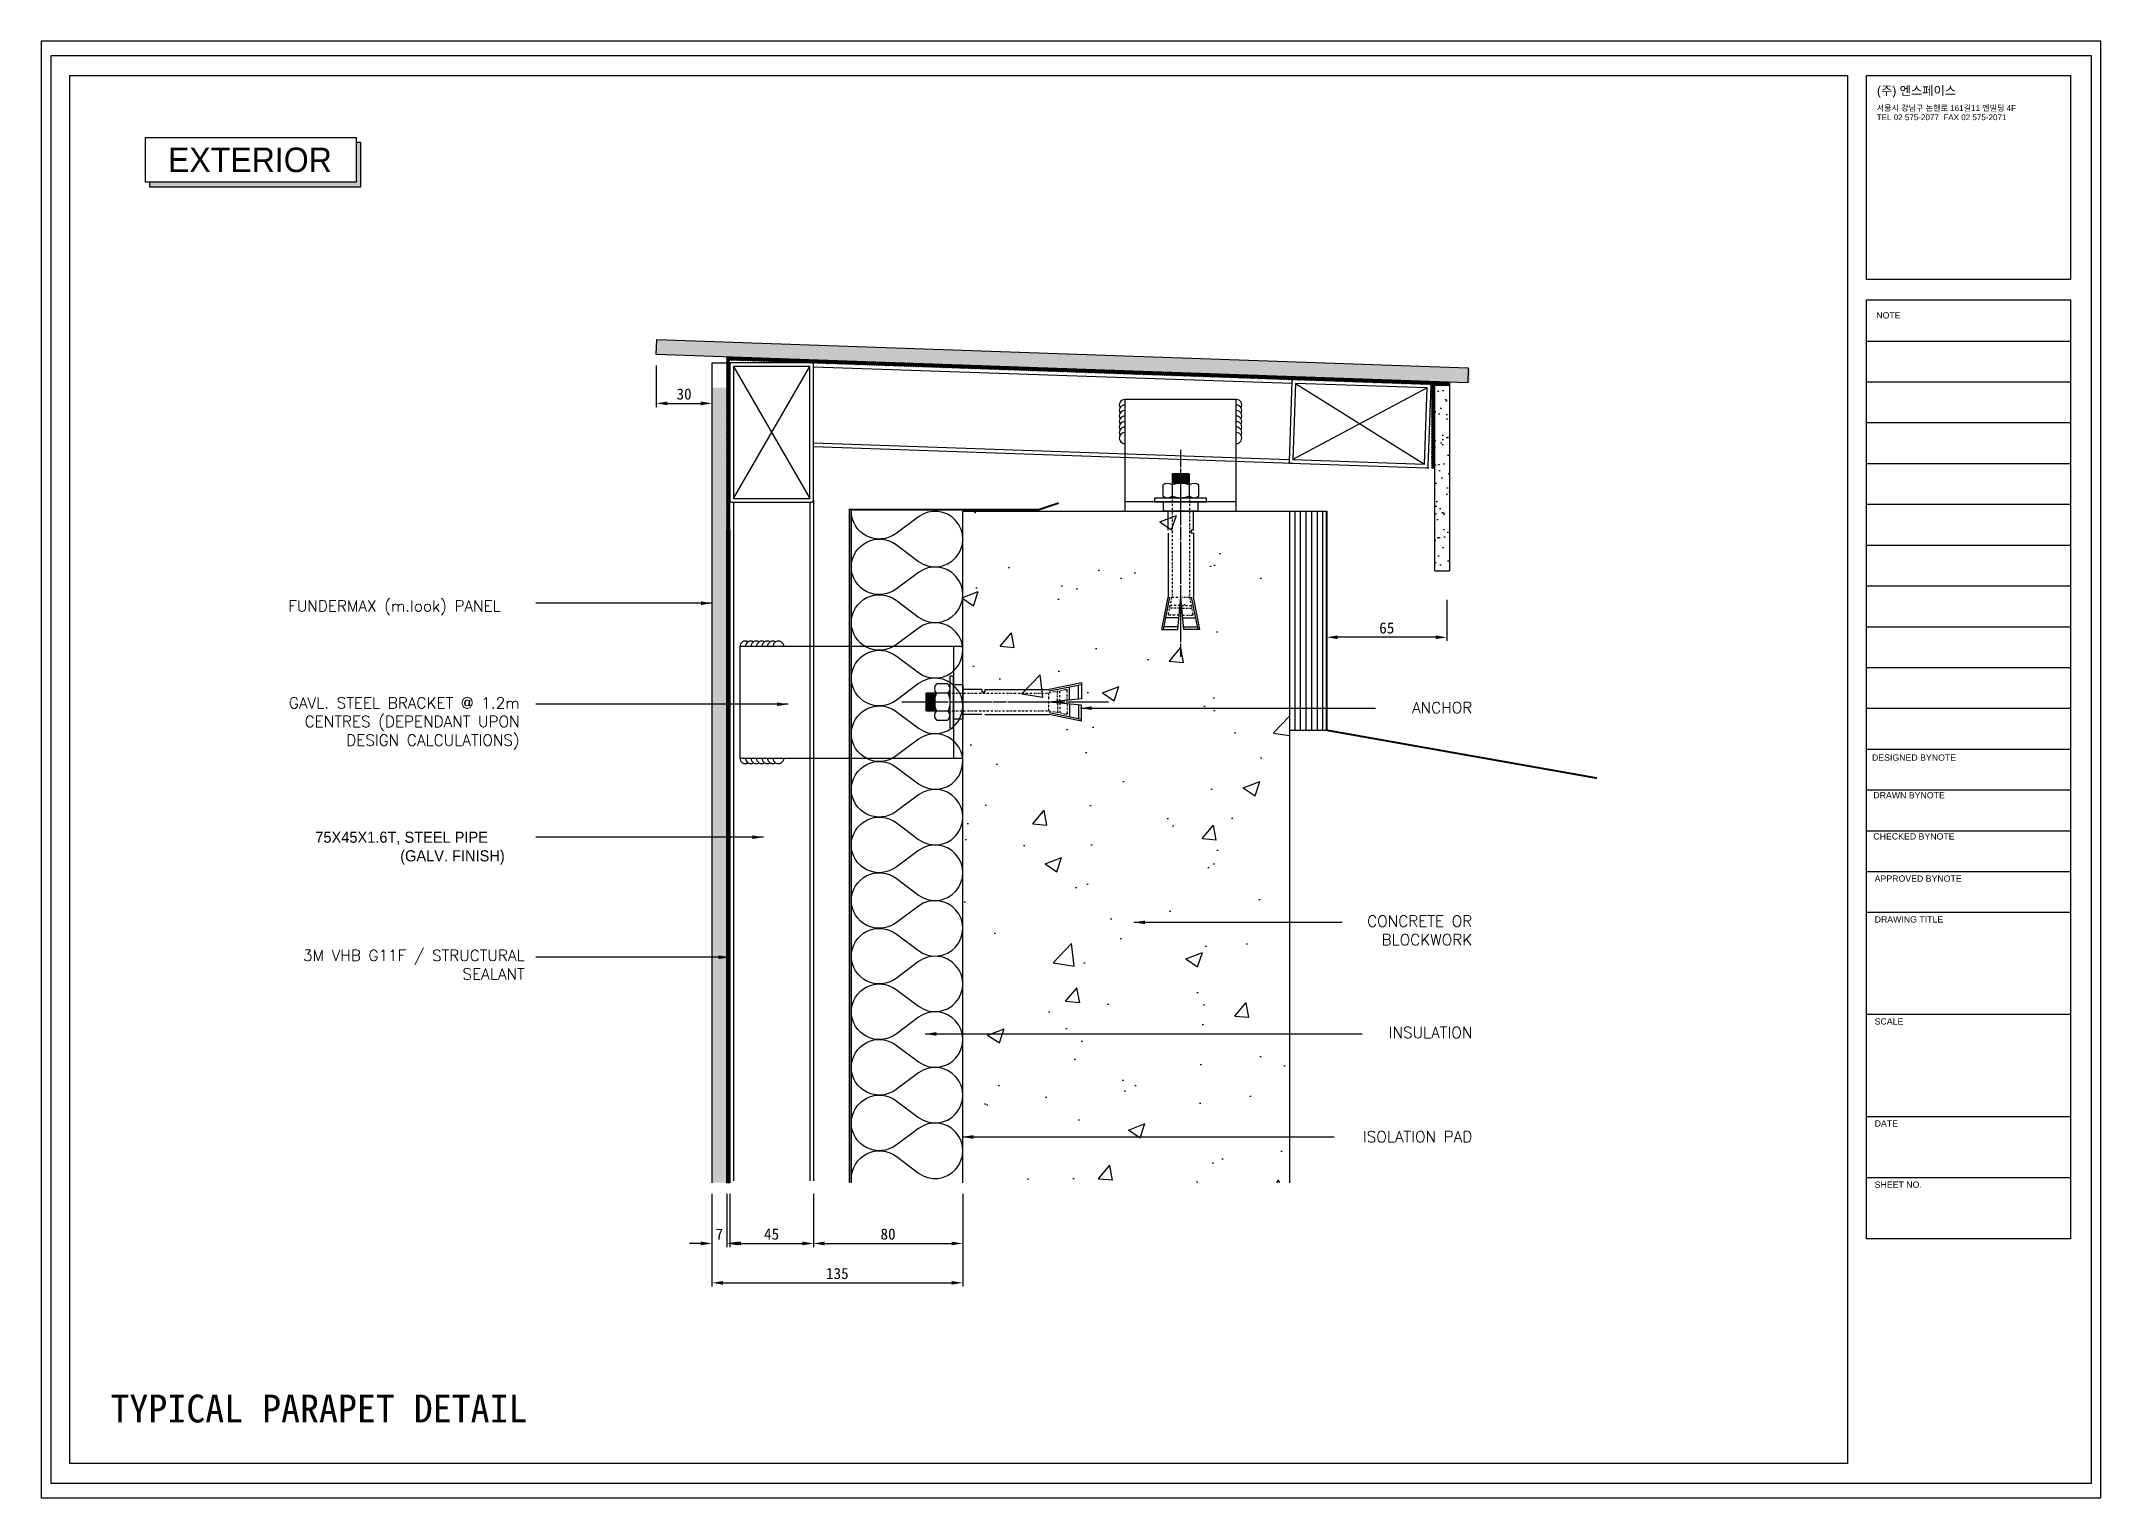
# Model space of a CAD drawing. Header units: millimetres. Extents: x 6755 to 21493, y 282 to 5565.
# Drawn here: x 14840 to 15949, y 3419 to 4203 of the extents above; entities that cross this region are included whole.
import ezdxf

# ---------------------------------------------------------------- set-up
doc = ezdxf.new("R2010")
doc.units = ezdxf.units.MM
doc.header["$MEASUREMENT"] = 0
for name, pattern in [('CENTER', [7.75, 7.25, -0.25, 0, -0.25]), ('DASHDOTX2', [2, 1, -0.5, 0, -0.5]), ('HIDDEN', [0.375, 0.25, -0.125])]:
    doc.linetypes.add(name, pattern=pattern)
for name, color, linetype in [('3', 3, 'Continuous'), ('APPLICATION', 3, 'Continuous'), ('Bolt', 1, 'Continuous'), ('BREATHER', 150, 'Continuous'), ('DIM', 1, 'Continuous'), ('Dims', 1, 'Continuous'), ('INSULATION', 2, 'Continuous'), ('Pressings', 3, 'Continuous'), ('Structure', 6, 'Continuous')]:
    doc.layers.add(name, color=color, linetype=linetype)
for name, color, linetype, true_color in [('4', 4, 'Continuous', 0x00ffff), ('nt', 7, 'Continuous', 0x994c00), ('NT Panel', 7, 'Continuous', 0xbfff7f), ('TE 07', 7, 'Continuous', 0x000000), ('TEXT', 2, 'Continuous', 0xffff00)]:
    doc.layers.add(name, color=color, linetype=linetype, true_color=true_color)
doc.styles.add('Arial', font='arial.ttf')
doc.styles.add('HY울릉도L', font='Dotum.ttf')
doc.styles.add('style1', font='simplex.shx')
doc.dimstyles.new('Telling', dxfattribs={"dimscale": 2, "dimtxt": 3, "dimasz": 3, "dimexe": 1, "dimexo": 3, "dimgap": 1, "dimtad": 1, "dimdec": 1, "dimrnd": 1, "dimdsep": 46, "dimtxsty": 'Standard', "dimcen": 3, "dimclrd": 1, "dimclre": 1, "dimclrt": 2, "dimadec": 0, "dimazin": 0, "dimtfac": 1, "dimtdec": 1, "dimtofl": 0, "dimtmove": 0, "dimatfit": 0, "dimfxl": 1, "dimtolj": 1, "dimtzin": 0, "dimlwe": -1, "dimarcsym": 0})

msp = doc.modelspace()

# ---------------------------------------------------------------- texts
at = {"layer": 'TEXT', "color": 7, "style": 'HY울릉도L'}
msp.add_text('EXTERIOR', height=13.2001, dxfattribs=at).set_placement((14908.109, 4132.197))
at = {"layer": 'TEXT'}
msp.add_text('TYPICAL PARAPET DETAIL', height=15, dxfattribs=at).set_placement((14877.194, 3459.148))
at = {"layer": 'TEXT', "char_height": 6, "style": 'style1'}
for s, insert, width, attachment_point in [('\\pxql;FUNDERMAX (m.look) PANEL', (15126.803, 3901.656), 153.91383, 3), ('\\pxqr;GAVL. STEEL BRACKET @ 1.2m CENTRES (DEPENDANT UPON DESIGN CALCULATIONS)', (14949.807, 3849.446), 147.63272, 1), ('ANCHOR', (15610.33, 3846.925), 147.63272, 3), ('\\pi57.67;{\\fHY울릉도L|b0|i0|c129|p18;75X45X1.6T, STEEL PIPE\\P\\pi103.38;(GALV. FINISH)}', (14929.806, 3777.17), 174.18538, 1), ('CONCRETE OR \\PBLOCKWORK', (15610.33, 3732.01), 147.63272, 3), ('\\pxqr;3M VHB G11F / STRUCTURAL SEALANT', (14952.526, 3713.549), 147.63272, 1), ('INSULATION', (15610.33, 3672.076), 63.01319, 3), ('ISOLATION PAD', (15610.33, 3615.958), 147.63272, 3)]:
    msp.add_mtext(s, dxfattribs=dict(at, insert=insert, width=width, attachment_point=attachment_point))

# ---------------------------------------------------------------- blocks, each defined once
blk = doc.blocks.new('AL-TEMPLATE')
at = {"color": 9, "true_color": 0xc0c0c0}
for p, q in [((2716.82, 1392.97), (2800.02, 1392.97)), ((2716.82, 1376.33), (2800.02, 1376.33)), ((2716.82, 1359.69), (2800.02, 1359.69)), ((2716.82, 1343.05), (2800.02, 1343.05)), ((2716.82, 1326.41), (2800.02, 1326.41)), ((2716.82, 1309.77), (2800.02, 1309.77)), ((2716.82, 1293.13), (2800.02, 1293.13)), ((2716.82, 1276.49), (2800.02, 1276.49)), ((2716.82, 1259.85), (2800.02, 1259.85)), ((2716.82, 1243.21), (2800.02, 1243.21)), ((2716.82, 1209.93), (2800.02, 1209.93)), ((2716.82, 1193.29), (2800.02, 1193.29)), ((2716.82, 1176.65), (2800.02, 1176.65)), ((2716.82, 1118.41), (2800.02, 1118.41)), ((2716.82, 1076.81), (2800.02, 1076.81)), ((2716.82, 1051.85), (2800.02, 1051.85))]:
    blk.add_line(p, q, dxfattribs=at)
for points in [[(1976.34, 1509.45), (2808.34, 1509.45), (2808.34, 927.05), (1976.34, 927.05)], [(2716.82, 1501.32), (2800.02, 1501.32), (2800.02, 1418.12), (2716.82, 1418.12)], [(2716.82, 1409.8), (2800.02, 1409.8), (2800.02, 1026.89), (2716.82, 1026.89)]]:
    blk.add_lwpolyline(points, close=True, dxfattribs=at)
for points in [[(2716.82, 1226.57), (2800.02, 1226.57)], [(2716.82, 1160.01), (2800.02, 1160.01)]]:
    blk.add_lwpolyline(points, dxfattribs=at)
at = {"layer": 'nt', "color": 254, "linetype": 'Continuous', "true_color": 0xd6d6d6}
blk.add_lwpolyline([(1972.34, 1515.25), (1972.34, 921.25), (2812.34, 921.25), (2812.34, 1515.25)], close=True, dxfattribs=at)
at = {"layer": 'TE 07'}
blk.add_lwpolyline([(1984.07, 1501.32), (2709.08, 1501.32), (2709.08, 935.18), (1984.07, 935.18)], close=True, dxfattribs=at)
at = {"color": 150, "true_color": 0x007fff, "insert": (2721.06, 1496.93), "char_height": 3.6698, "width": 35.1369, "attachment_point": 1, "line_spacing_factor": 0.963855}
blk.add_mtext('\\fExpo M;(주) 엔스페이스', dxfattribs=at)
at = {"color": 7, "true_color": 0xffffff, "insert": (2720.94, 1489.17), "char_height": 2.3487, "width": 61.8214, "attachment_point": 1, "line_spacing_factor": 0.963855, "style": 'Arial'}
blk.add_mtext('\\fArial;서울시 강남구 논현로 161길11 엔빌딩 4F\\PTEL 02 575-2077  FAX 02 575-2071', dxfattribs=at)
at = {"color": 9, "true_color": 0xc0c0c0, "char_height": 2.5559, "attachment_point": 1, "line_spacing_factor": 0.963855}
for s, insert, width in [('\\fArial;NOTE', (2720.76, 1404.73), 11.9173), ('\\fArial;DESIGNED BYNOTE', (2719.01, 1224.39), 36.0906), ('\\fArial;DRAWN BYNOTE', (2719.56, 1209.04), 30.9788), ('\\fArial;CHECKED BYNOTE', (2719.56, 1192.25), 35.0282), ('\\fArial;APPROVED BYNOTE', (2720.1, 1175.04), 37.5533), ('\\fArial;DRAWING TITLE', (2720.1, 1158.4), 29.8086), ('\\fArial;SCALE', (2720.1, 1116.8), 13.8111), ('\\fArial;DATE', (2720.1, 1075.2), 11.517), ('\\fArial;SHEET NO.', (2720.1, 1050.24), 21.1247)]:
    blk.add_mtext(s, dxfattribs=dict(at, insert=insert, width=width))
blk = doc.blocks.new('*D142')
at = {"layer": 'Defpoints', "color": 0, "transparency": 16777216}
for p in [(15531.9, 3908), (15596.6, 3908), (15531.9, 3881.8)]:
    blk.add_point(p, dxfattribs=at)
at = {"layer": 'Dims', "color": 1, "transparency": 16777216}
for p, q in [((15531.9, 3902), (15531.9, 3879.8)), ((15596.6, 3902), (15596.6, 3879.8))]:
    blk.add_line(p, q, dxfattribs=at)
at = {"layer": 'Dims', "color": 1, "lineweight": -2, "transparency": 16777216}
blk.add_line((15590.6, 3881.8), (15537.9, 3881.8), dxfattribs=at)
at = {"layer": 'Dims', "color": 1, "transparency": 16777216}
for points in [[(15537.9, 3882.8), (15537.9, 3880.8), (15531.9, 3881.8)], [(15590.6, 3882.8), (15590.6, 3880.8), (15596.6, 3881.8)]]:
    blk.add_solid(points, dxfattribs=at)
at = {"layer": 'Dims', "color": 2, "transparency": 16777216, "insert": (15564.3, 3886.8), "char_height": 6, "attachment_point": 5}
blk.add_mtext('\\A1;65', dxfattribs=at)
blk = doc.blocks.new('*D143')
at = {"layer": 'Defpoints', "color": 0, "transparency": 16777216}
for p in [(15171, 4034.1), (15201, 4029.5), (15201, 4007.7)]:
    blk.add_point(p, dxfattribs=at)
at = {"layer": 'Dims', "color": 1, "transparency": 16777216}
for p, q in [((15171, 4028.1), (15171, 4005.7)), ((15201, 4023.5), (15201, 4005.7))]:
    blk.add_line(p, q, dxfattribs=at)
at = {"layer": 'Dims', "color": 1, "lineweight": -2, "transparency": 16777216}
blk.add_line((15177, 4007.7), (15195, 4007.7), dxfattribs=at)
at = {"layer": 'Dims', "color": 1, "transparency": 16777216}
for points in [[(15177, 4008.7), (15177, 4006.7), (15171, 4007.7)], [(15195, 4008.7), (15195, 4006.7), (15201, 4007.7)]]:
    blk.add_solid(points, dxfattribs=at)
at = {"layer": 'Dims', "color": 2, "transparency": 16777216, "insert": (15186, 4012.7), "char_height": 6, "attachment_point": 5}
blk.add_mtext('\\A1;30', dxfattribs=at)
blk = doc.blocks.new('al-anchor')
at = {"layer": 'Bolt', "linetype": 'CENTER'}
blk.add_line((450.1, 842.4), (450.1, 731), dxfattribs=at)
at = {"layer": 'Bolt'}
for p, q in [((439.9, 827.7), (443.4, 810.2)), ((439.9, 827.7), (448.5, 827.7)), ((440.8, 827.7), (444.3, 810.3)), ((448.6, 826.2), (441.2, 826.2)), ((449.1, 821.3), (442.1, 821.3)), ((448.5, 827.7), (450.1, 810.2)), ((451.8, 827.7), (450.1, 810.2)), ((451.2, 821.3), (458.2, 821.3)), ((451.7, 826.2), (459.1, 826.2)), ((460.4, 827.7), (451.8, 827.7)), ((459.4, 827.7), (455.9, 810.3)), ((460.4, 827.7), (456.9, 810.3)), ((443.4, 775.8), (443.4, 810.2)), ((456.9, 775.8), (456.9, 810.3)), ((443.4, 774.2), (443.4, 763.9)), ((455.7, 774.2), (455.7, 775.8)), ((456.9, 775.8), (455.7, 775.8)), ((456.9, 774.2), (455.7, 774.2)), ((456.9, 774.2), (456.9, 763.9)), ((440.4, 749.9), (440.4, 755.9)), ((440.9, 763.9), (440.9, 758.9)), ((459.4, 763.9), (440.9, 763.9)), ((445.4, 744.4), (445.4, 755.9)), ((454.9, 755.9), (454.9, 744.4)), ((459.4, 763.9), (459.4, 758.9)), ((459.9, 755.9), (459.9, 749.9)), ((454.9, 748.9), (445.4, 748.9)), ((454.9, 748.4), (445.4, 748.4)), ((454.9, 747.9), (445.4, 747.9)), ((454.9, 747.4), (445.4, 747.4)), ((454.9, 746.9), (445.4, 746.9)), ((454.9, 746.4), (445.4, 746.4)), ((454.9, 745.9), (445.4, 745.9)), ((454.9, 745.4), (445.4, 745.4)), ((454.9, 744.9), (445.4, 744.9)), ((454.9, 744.4), (445.4, 744.4)), ((445.4, 744.4), (445.9, 743.9)), ((454.4, 743.9), (445.9, 743.9)), ((454.4, 743.9), (454.9, 744.4))]:
    blk.add_line(p, q, dxfattribs=at)
at = {"layer": 'Bolt', "linetype": 'DASHDOTX2'}
for p, q in [((443.5, 819.5), (445.3, 810.3)), ((449.2, 820), (444, 820)), ((449.6, 816.1), (444.1, 816.1)), ((449.7, 814.8), (444.4, 814.8)), ((445.4, 755.9), (445.4, 810.2)), ((445.4, 810.2), (454.9, 810.2)), ((450.6, 814.8), (455.9, 814.8)), ((450.7, 816.1), (456.1, 816.1)), ((451.1, 820), (456.3, 820)), ((454.9, 755.9), (454.9, 810.2)), ((456.8, 819.5), (455, 810.3))]:
    blk.add_line(p, q, dxfattribs=at)
at = {"layer": 'Bolt'}
blk.add_lwpolyline([(436, 758.9), (464, 758.9), (464, 756.9), (436, 756.9)], close=True, dxfattribs=at)
at = {"layer": 'Bolt', "linetype": 'DASHDOTX2'}
for centre, start, end in [((444, 819.5), 91.5299, 176.3045), ((456.3, 819.5), 3.6955, 88.4701)]:
    blk.add_arc(centre, 0.513, start, end, dxfattribs=at)
at = {"layer": 'Bolt'}
for centre, radius, start, end in [((442.9, 753.3), 3.58, 45.683, 134.317), ((450.1, 745.3), 11.6, 65.7903, 114.2097), ((457.4, 753.3), 3.58, 45.683, 134.317), ((442.9, 752.4), 3.58, 225.683, 314.317), ((450.1, 760.4), 11.6, 245.7903, 294.2097), ((457.4, 752.4), 3.58, 225.683, 314.317)]:
    blk.add_arc(centre, radius, start, end, dxfattribs=at)
blk = doc.blocks.new('75-45_pipe')
at = {"layer": '3', "color": 4}
for p, q in [((-3668.1, 5689.5), (-3739.1, 5648.5)), ((-3739.1, 5689.5), (-3668.1, 5648.5))]:
    blk.add_line(p, q, dxfattribs=at)
blk.add_lwpolyline([(-3740.1, 5646.5), (-3667.1, 5646.5, 0.414214), (-3666.1, 5647.5), (-3666.1, 5690.5, 0.414214), (-3667.1, 5691.5), (-3740.1, 5691.5, 0.414214), (-3741.1, 5690.5), (-3741.1, 5647.5, 0.414214)], format="xyb", close=True, dxfattribs=at)
blk.add_lwpolyline([(-3739.1, 5648.5), (-3668.1, 5648.5), (-3668.1, 5689.5), (-3739.1, 5689.5)], close=True, dxfattribs=at)
at = {"layer": 'DIM'}
for p in [(-3741.1, 5691.5), (-3666.1, 5691.5), (-3741.1, 5646.5), (-3666.1, 5646.5)]:
    blk.add_point(p, dxfattribs=at)
blk = doc.blocks.new('*D164')
at = {"layer": 'Defpoints', "color": 0, "transparency": 16777216}
for p in [(15201, 3588.2), (15209, 3588.2), (15209, 3555.5)]:
    blk.add_point(p, dxfattribs=at)
at = {"layer": 'Dims', "color": 1, "transparency": 16777216}
for p, q in [((15201, 3582.2), (15201, 3553.5)), ((15209, 3582.2), (15209, 3553.5))]:
    blk.add_line(p, q, dxfattribs=at)
at = {"layer": 'Dims', "color": 1, "lineweight": -2, "transparency": 16777216}
for p, q in [((15195, 3555.5), (15189, 3555.5)), ((15215, 3555.5), (15221, 3555.5))]:
    blk.add_line(p, q, dxfattribs=at)
at = {"layer": 'Dims', "color": 1, "transparency": 16777216}
for points in [[(15195, 3556.5), (15195, 3554.5), (15201, 3555.5)], [(15215, 3556.5), (15215, 3554.5), (15209, 3555.5)]]:
    blk.add_solid(points, dxfattribs=at)
at = {"layer": 'Dims', "color": 2, "transparency": 16777216, "insert": (15205, 3560.5), "char_height": 6, "attachment_point": 5}
blk.add_mtext('\\A1;7', dxfattribs=at)
blk = doc.blocks.new('*D165')
at = {"layer": 'Defpoints', "color": 0, "transparency": 16777216}
for p in [(15210.6, 3588.2), (15255.6, 3588.2), (15255.6, 3555.5)]:
    blk.add_point(p, dxfattribs=at)
at = {"layer": 'Dims', "color": 1, "transparency": 16777216}
for p, q in [((15210.6, 3582.2), (15210.6, 3553.5)), ((15255.6, 3582.2), (15255.6, 3553.5))]:
    blk.add_line(p, q, dxfattribs=at)
at = {"layer": 'Dims', "color": 1, "lineweight": -2, "transparency": 16777216}
blk.add_line((15216.6, 3555.5), (15249.6, 3555.5), dxfattribs=at)
at = {"layer": 'Dims', "color": 1, "transparency": 16777216}
for points in [[(15216.6, 3556.5), (15216.6, 3554.5), (15210.6, 3555.5)], [(15249.6, 3556.5), (15249.6, 3554.5), (15255.6, 3555.5)]]:
    blk.add_solid(points, dxfattribs=at)
at = {"layer": 'Dims', "color": 2, "transparency": 16777216, "insert": (15233.1, 3560.5), "char_height": 6, "attachment_point": 5}
blk.add_mtext('\\A1;45', dxfattribs=at)
blk = doc.blocks.new('*D166')
at = {"layer": 'Defpoints', "color": 0, "transparency": 16777216}
for p in [(15255.6, 3587.6), (15336, 3587.6), (15336, 3555.5)]:
    blk.add_point(p, dxfattribs=at)
at = {"layer": 'Dims', "color": 1, "transparency": 16777216}
for p, q in [((15255.6, 3581.6), (15255.6, 3553.5)), ((15336, 3581.6), (15336, 3553.5))]:
    blk.add_line(p, q, dxfattribs=at)
at = {"layer": 'Dims', "color": 1, "lineweight": -2, "transparency": 16777216}
blk.add_line((15261.6, 3555.5), (15330, 3555.5), dxfattribs=at)
at = {"layer": 'Dims', "color": 1, "transparency": 16777216}
for points in [[(15261.6, 3556.5), (15261.6, 3554.5), (15255.6, 3555.5)], [(15330, 3556.5), (15330, 3554.5), (15336, 3555.5)]]:
    blk.add_solid(points, dxfattribs=at)
at = {"layer": 'Dims', "color": 2, "transparency": 16777216, "insert": (15295.8, 3560.5), "char_height": 6, "attachment_point": 5}
blk.add_mtext('\\A1;80', dxfattribs=at)
blk = doc.blocks.new('*D167')
at = {"layer": 'Defpoints', "color": 0, "transparency": 16777216}
for p in [(15201, 3588.2), (15336, 3588.2), (15336, 3534.3)]:
    blk.add_point(p, dxfattribs=at)
at = {"layer": 'Dims', "color": 1, "transparency": 16777216}
for p, q in [((15201, 3582.2), (15201, 3532.3)), ((15336, 3582.2), (15336, 3532.3))]:
    blk.add_line(p, q, dxfattribs=at)
at = {"layer": 'Dims', "color": 1, "lineweight": -2, "transparency": 16777216}
blk.add_line((15207, 3534.3), (15330, 3534.3), dxfattribs=at)
at = {"layer": 'Dims', "color": 1, "transparency": 16777216}
for points in [[(15207, 3535.3), (15207, 3533.3), (15201, 3534.3)], [(15330, 3535.3), (15330, 3533.3), (15336, 3534.3)]]:
    blk.add_solid(points, dxfattribs=at)
at = {"layer": 'Dims', "color": 2, "transparency": 16777216, "insert": (15268.5, 3539.3), "char_height": 6, "attachment_point": 5}
blk.add_mtext('\\A1;135', dxfattribs=at)

# ---------------------------------------------------------------- dimensions: what is measured, and where the dimension line sits
at = {"layer": 'Dims'}
dim = msp.add_linear_dim(base=(15201.044, 4007.737), p1=(15171.044, 4034.051), p2=(15201.044, 4029.54), text='30', dimstyle='Telling', dxfattribs=at)
dim.commit()
dim.dimension.update_dxf_attribs({"geometry": '*D143', "text_midpoint": (15186.044, 4012.737)})
dim = msp.add_linear_dim(base=(15531.936, 3881.801), p1=(15596.574, 3908.02), p2=(15531.936, 3908.02), dimstyle='Telling', dxfattribs=at)
dim.commit()
dim.dimension.update_dxf_attribs({"geometry": '*D142', "text_midpoint": (15564.255, 3881.801), "dimtype": 160})
dim = msp.add_linear_dim(base=(15209.044, 3555.466), p1=(15201.044, 3588.205), p2=(15209.044, 3588.205), text='7', dimstyle='Telling', dxfattribs=at)
dim.commit()
dim.dimension.update_dxf_attribs({"geometry": '*D164', "text_midpoint": (15205.044, 3555.466), "dimtype": 160})
for base, p1, p2, picture, middle in [((15336.044, 3534.251), (15201.044, 3588.205), (15336.044, 3588.205), '*D167', (15268.544, 3539.251)), ((15255.644, 3555.466), (15210.644, 3588.205), (15255.644, 3588.205), '*D165', (15233.144, 3560.466)), ((15336.044, 3555.466), (15255.644, 3587.58), (15336.044, 3587.58), '*D166', (15295.844, 3560.466))]:
    dim = msp.add_linear_dim(base=base, p1=p1, p2=p2, dimstyle='Telling', dxfattribs=at)
    dim.commit()
    dim.dimension.update_dxf_attribs({"geometry": picture, "text_midpoint": middle})

# ---------------------------------------------------------------- hatches: boundary and pattern name
h = msp.add_hatch()
h.set_pattern_fill('NET3', color=256, scale=0.15, style=0)
h.set_pattern_definition([(0, (16028.52025, 16.30136), (0, 0.47625), []), (60, (16028.52025, 16.30136), (-0.4124446, 0.238125), []), (120, (16028.52025, 16.30136), (-0.4124446, -0.238125), [])])
h.paths.add_polyline_path([(15210.643, 4032.666), (15209.044, 4032.753), (15209.044, 3588.205), (15210.644, 3588.205)])
h = msp.add_hatch()
h.set_pattern_fill('NET3', color=256, scale=0.15, angle=88.006785, style=0)
h.set_pattern_definition([(88.006785, (19160.03844, 4713.59576), (-0.475961846, 0.01656452), []), (148.006785, (19160.03844, 4713.59576), (-0.25232622, -0.40391279), []), (208.006785, (19160.03844, 4713.59576), (0.22363563, -0.42047731), [])])
h.paths.add_polyline_path([(15210.727, 4032.67), (15210.671, 4031.071), (15598.124, 4017.586), (15598.124, 4019.187)])
h = msp.add_hatch()
h.set_pattern_fill('NET3', color=256, scale=0.15, style=0)
h.set_pattern_definition([(0, (16407.99975, 4.3475), (0, 0.47625), []), (60, (16407.99975, 4.3475), (-0.4124446, 0.238125), []), (120, (16407.99975, 4.3475), (-0.4124446, -0.238125), [])])
h.paths.add_polyline_path([(15588.524, 3972.932), (15590.124, 3972.886), (15590.124, 4017.586), (15588.524, 4017.586)])
at = {"layer": 'DIM'}
msp.add_hatch(color=6, dxfattribs=at).paths.add_polyline_path([(15011.82, 4148.229), (15009.423, 4148.229), (15009.423, 4126.693), (14898.387, 4126.693), (14898.387, 4124.133), (15011.82, 4124.133)])
at = {"layer": 'NT Panel'}
h = msp.add_hatch(dxfattribs=at)
h.set_pattern_fill('AR-SAND', color=30, scale=0.2, angle=88.006785, style=0)
h.set_pattern_definition([(125.50679, (20918.002, 5714.837), (-9.793473, 0.020634), [0, -7.7216, 0, -8.636, 0, -8.255]), (95.50679, (20918.002, 5714.837), (-14.01513, 9.483666), [0, -4.1656, 0, -6.9596, 0, -2.667]), (55.50679, (20917.784, 5708.593), (0.521506, 15.811275), [0, -2.54, 0, -9.144, 0, -11.938]), (45.50679, (20917.784, 5708.593), (-3.92474, 15.416964), [0, -1.27, 0, -5.9944, 0, -6.858])])
h.paths.add_polyline_path([(15608.821, 4018.815), (15609.099, 4026.81), (15171.323, 4042.046), (15171.044, 4034.051)])
h = msp.add_hatch(dxfattribs=at)
h.set_pattern_fill('AR-SAND', color=30, scale=0.2, style=0)
h.set_pattern_definition([(37.5, (17080.7, -1658.774), (-0.320006, 9.788265), [0, -7.7216, 0, -8.636, 0, -8.255]), (7.5, (17080.7, -1658.774), (8.990466, 14.336502), [0, -4.1656, 0, -6.9596, 0, -2.667]), (327.5, (17074.452, -1658.774), (15.819847, 0.028744), [0, -2.54, 0, -9.144, 0, -11.938]), (317.5, (17074.452, -1658.774), (15.27113, 4.458586), [0, -1.27, 0, -5.9944, 0, -6.858])])
h.paths.add_polyline_path([(15201.044, 3588.205), (15209.044, 3588.205), (15209.044, 4016.14), (15201.044, 4016.14)])
h = msp.add_hatch(dxfattribs=at)
h.set_pattern_fill('AR-SAND', color=30, scale=0.2, style=0)
h.set_pattern_definition([(37.5, (17469.7795, -1657.328), (-0.320006, 9.788265), [0, -7.7216, 0, -8.636, 0, -8.255]), (7.5, (17469.78, -1657.328), (8.990466, 14.336502), [0, -4.1656, 0, -6.9596, 0, -2.667]), (327.5, (17463.531, -1657.328), (15.819847, 0.028744), [0, -2.54, 0, -9.144, 0, -11.938]), (317.5, (17463.531, -1657.328), (15.27113, 4.458586), [0, -1.27, 0, -5.9944, 0, -6.858])])
h.paths.add_polyline_path([(15590.124, 3917.586), (15598.124, 3917.586), (15598.124, 4017.586), (15590.124, 4017.586)])
at = {"layer": 'Structure'}
h = msp.add_hatch(dxfattribs=at)
h.set_pattern_fill('AR-CONC', color=256, scale=0.5, style=0)
h.set_pattern_definition([(50, (252.13, 2190.72), (91.09233, -7.96954), [9.525, -104.775]), (355, (252.13, 2190.72), (-17.6214, 95.5283), [7.62, -83.82]), (100.451, (259.72, 2190.05), (73.47125, 87.55834), [8.095, -89.045]), (46.1842, (252.13, 2216.12), (135.5395, -21.0212), [14.2875, -157.1625]), (96.6356, (263.42, 2214.36), (118.7021, 123.7128), [12.1425, -133.5675]), (351.184, (252.13, 2216.12), (118.7023, 123.7126), [11.43, -125.73]), (21, (264.83, 2209.77), (75.80744, -51.13276), [9.525, -104.775]), (326, (264.83, 2209.77), (30.901, 92.094), [7.62, -83.82]), (71.4514, (271.144, 2205.51), (106.70825, 40.96143), [8.095, -89.045]), (37.5, (252.127, 2190.717), (1.5443, 42.27752), [0, -82.804, 0, -85.09, 0, -84.1375]), (7.5, (252.127, 2190.717), (33.40983, 50.09029), [0, -48.514, 0, -80.899, 0, -32.0675]), (327.5, (223.806, 2190.717), (67.7953, -2.86437), [0, -31.75, 0, -99.06, 0, -131.445]), (317.5, (211.106, 2190.717), (74.0646, 12.71325), [0, -41.275, 0, -65.786, 0, -93.345])])
h.paths.add_polyline_path([(15336.044, 3588.205), (15511.936, 3588.205), (15511.936, 3831.759), (15511.936, 3949.759), (15336.044, 3949.759)])

# ---------------------------------------------------------------- linework, layer by layer
at = {"linetype": 'Continuous'}
for p, q in [((15520.936, 3831.759), (15520.936, 3949.759)), ((15523.936, 3831.759), (15523.936, 3949.759)), ((15529.936, 3831.759), (15529.936, 3949.759)), ((15531.936, 3831.759), (15677.335, 3805.999))]:
    msp.add_line(p, q, dxfattribs=at)
for points in [[(15210.671, 4031.071), (15210.727, 4032.67), (15598.124, 4019.187), (15598.124, 4017.586)], [(15209.044, 3939.54), (15210.644, 3939.54), (15210.644, 3588.205), (15209.044, 3588.205)]]:
    msp.add_lwpolyline(points, close=True)
at = {"linetype": 'Continuous', "ltscale": 20, "const_width": 1}
msp.add_lwpolyline([(15531.936, 3949.759), (15531.936, 3831.759)], dxfattribs=at)
at = {"linetype": 'Continuous', "const_width": 1}
msp.add_lwpolyline([(15531.936, 3831.759), (15677.335, 3805.999)], dxfattribs=at)
at = {"color": 8}
for centre, start, end in [((15423.274, 4000.871), 89.998372, 209.998372), ((15423.274, 4006.796), 89.998372, 209.998372), ((15423.274, 4003.834), 89.998372, 209.998372), ((15483.275, 4006.796), 330.001628, 90.001628), ((15483.275, 4003.834), 330.001628, 90.001628), ((15483.275, 4000.871), 330.001628, 90.001628), ((15423.274, 3997.908), 89.998372, 209.998372), ((15423.274, 3994.945), 89.998372, 209.998372), ((15423.274, 3991.982), 89.998372, 209.998372), ((15423.274, 3989.02), 89.998372, 269.998372), ((15483.275, 3997.908), 330.001628, 90.001628), ((15483.275, 3994.945), 330.001628, 90.001628), ((15483.275, 3991.982), 330.001628, 90.001628), ((15483.275, 3989.02), 270.001628, 90.001628), ((15219.007, 3876.804), 60.001628, 180.001628), ((15221.97, 3876.804), 60.001628, 180.001628), ((15224.933, 3876.804), 60.001628, 180.001628), ((15227.896, 3876.804), 60.001628, 180.001628), ((15230.858, 3876.804), 60.001628, 180.001628), ((15233.821, 3876.804), 60.001628, 180.001628), ((15236.784, 3876.804), 0.001628, 180.001628), ((15219.007, 3816.803), 179.998372, 299.998372), ((15221.97, 3816.803), 179.998372, 299.998372), ((15224.933, 3816.803), 179.998372, 299.998372), ((15227.896, 3816.803), 179.998372, 299.998372), ((15230.858, 3816.803), 179.998372, 299.998372), ((15233.821, 3816.803), 179.998372, 299.998372), ((15236.784, 3816.803), 179.998372, 359.998372)]:
    msp.add_arc(centre, 2.963, start, end, dxfattribs=at)
at = {"layer": '3', "color": 4}
for p, q in [((15255.644, 4027.315), (15513.101, 4018.543)), ((15255.644, 3984.478), (15513.574, 3975.502)), ((15255.714, 3986.477), (15511.69, 3977.568)), ((15210.644, 3589.185), (15210.644, 3955.54)), ((15212.644, 3954.54), (15212.644, 3589.185)), ((15253.644, 3954.54), (15253.644, 3589.185)), ((15255.644, 3955.54), (15255.644, 3589.185))]:
    msp.add_line(p, q, dxfattribs=at)
at = {"layer": 'APPLICATION', "linetype": 'Continuous'}
for p, q in [((15511.936, 3949.759), (15531.936, 3949.759)), ((15514.936, 3831.759), (15514.936, 3949.759)), ((15517.936, 3831.759), (15517.936, 3949.759)), ((15520.936, 3831.759), (15520.936, 3949.759)), ((15523.936, 3831.759), (15523.936, 3949.759)), ((15526.936, 3831.759), (15526.936, 3949.759)), ((15529.936, 3831.759), (15529.936, 3949.759)), ((15511.936, 3831.759), (15531.936, 3831.759))]:
    msp.add_line(p, q, dxfattribs=at)
at = {"layer": 'BREATHER', "linetype": 'HIDDEN', "ltscale": 25, "const_width": 1}
msp.add_lwpolyline([(15275.045, 3588.205), (15275.045, 3950.522), (15377.095, 3950.522), (15387.715, 3954.063)], dxfattribs=at)
at = {"layer": 'DIM'}
msp.add_line((15209.106, 3986.098), (15210.644, 3986.044), dxfattribs=at)
at = {"layer": 'DIM', "color": 6}
msp.add_lwpolyline([(14895.991, 4150.79), (15009.423, 4150.79), (15009.423, 4126.693), (14895.991, 4126.693)], close=True, dxfattribs=at)
msp.add_lwpolyline([(15009.423, 4148.229), (15011.82, 4148.229), (15011.82, 4124.133), (14898.387, 4124.133), (14898.387, 4126.693)], dxfattribs=at)
at = {"layer": 'INSULATION'}
msp.add_lwpolyline([(15276.186, 3588.205, -0.03151463), (15276.04, 3590.101, -0.00350122), (15276.042, 3590.312, -0.61720134), (15300.171, 3602.413), (15312.211, 3593.386, 1.98288671), (15312.25, 3617.404), (15300.132, 3608.38, -0.61124568), (15276.042, 3620.3, -0.61592552), (15300.171, 3632.345), (15312.211, 3623.318, 1.98288671), (15312.25, 3647.336), (15300.132, 3638.311, -0.61124555), (15276.042, 3650.231, -0.61592565), (15300.171, 3662.277), (15312.211, 3653.249, 1.98288671), (15312.25, 3677.267), (15300.132, 3668.243, -0.61124553), (15276.042, 3680.163, -0.61592568), (15300.171, 3692.208), (15312.211, 3683.181, 1.98288671), (15312.25, 3707.199), (15300.132, 3698.175, -0.61124574), (15276.042, 3710.095, -0.61592545), (15300.171, 3722.14), (15312.211, 3713.113, 1.98288671), (15312.25, 3737.13), (15300.132, 3728.106, -0.61124518), (15276.042, 3740.026, -0.61592604), (15300.171, 3752.071), (15312.211, 3743.044, 1.98288671), (15312.25, 3767.062), (15300.132, 3758.038, -0.61124506), (15276.042, 3769.958, -0.61592616), (15300.171, 3782.003), (15312.211, 3772.976, 1.98288671), (15312.25, 3796.994), (15300.132, 3787.969, -0.61124503), (15276.042, 3799.889, -0.61592619), (15300.171, 3811.935), (15312.211, 3802.908, 1.98288671), (15312.25, 3826.925), (15300.132, 3817.901, -0.61124525), (15276.042, 3829.821, -0.61592596), (15300.171, 3841.866), (15312.211, 3832.839, 1.98288671), (15312.25, 3856.857), (15300.132, 3847.833, -0.61124575), (15276.042, 3859.753, -0.61592544), (15300.171, 3871.798), (15312.211, 3862.771, 1.98288671), (15312.25, 3886.788), (15300.132, 3877.764, -0.61124564), (15276.042, 3889.684, -0.61592556), (15300.171, 3901.729), (15312.211, 3892.702, 1.98288671), (15312.25, 3916.72), (15300.132, 3907.696, -0.61124561), (15276.042, 3919.616, -0.61592559), (15300.171, 3931.661), (15312.211, 3922.634, 1.98288671), (15312.25, 3946.652), (15300.132, 3937.628, -0.61124583), (15276.042, 3949.548, -0.00350122), (15276.044, 3949.759)], format="xyb", dxfattribs=at)
at = {"layer": 'NT Panel', "color": 30}
for p, q in [((15608.124, 4026.844), (15607.846, 4018.849)), ((15590.124, 3917.586), (15598.124, 3917.586))]:
    msp.add_line(p, q, dxfattribs=at)
for points in [[(15607.846, 4018.849), (15171.044, 4034.051), (15171.323, 4042.046), (15608.124, 4026.844)], [(15201.044, 3588.205), (15201.044, 4029.54), (15209.044, 4029.54), (15209.044, 3588.205)], [(15590.124, 3917.586), (15590.124, 4017.586), (15598.124, 4017.586), (15598.124, 3917.586)]]:
    msp.add_lwpolyline(points, dxfattribs=at)
at = {"layer": 'Pressings'}
for p, q in [((15483.274, 3954.759), (15423.274, 3954.759)), ((15331.044, 3876.803), (15331.044, 3816.803))]:
    msp.add_line(p, q, dxfattribs=at)
for points in [[(15483.274, 3949.759), (15483.272, 4009.759), (15423.274, 4009.759), (15423.274, 3949.759)], [(15336.044, 3876.803), (15216.044, 3876.803), (15216.044, 3816.803), (15336.044, 3816.803)]]:
    msp.add_lwpolyline(points, dxfattribs=at)
at = {"layer": 'Structure', "linetype": 'Continuous'}
msp.add_lwpolyline([(15336.044, 3588.205), (15336.044, 3949.759), (15511.936, 3949.759), (15511.936, 3588.205)], dxfattribs=at)
at = {"layer": 'TEXT'}
msp.add_line((15276.044, 3588.205), (15276.044, 3949.759), dxfattribs=at)

# ---------------------------------------------------------------- block references
at = {"xscale": -1}
for p, rotation in [((15003.274, 4713.635), 180), ((14572.168, 3396.803), 270)]:
    msp.add_blockref('al-anchor', p, dxfattribs=dict(at, rotation=rotation))
at = {"layer": '4', "xscale": 1.32, "yscale": 1.32, "zscale": 1.32}
msp.add_blockref('AL-TEMPLATE', (12236.412, 2202.534), dxfattribs=at)
at = {"layer": 'DIM'}
for p, rotation in [((20902.143, 7695.665), 90), ((19056.187, -1796.347), 358.0275976896555)]:
    msp.add_blockref('75-45_pipe', p, dxfattribs=dict(at, rotation=rotation))

msp.set_redraw_order([(e.dxf.handle, doc.entitydb.next_handle()) for e in msp.query("TEXT MTEXT ATTDEF DIMENSION ARC_DIMENSION")])  # texts and dimensions are drawn at this point

# ---------------------------------------------------------------- leaders
at = {"layer": 'Dims'}
for points in [[(15201.044, 3900.14), (15106.26, 3900.14)], [(15241.948, 3845.738), (15106.26, 3845.738)], [(15399.464, 3843.638), (15558.219, 3843.638)], [(15228.667, 3774.18), (15106.26, 3774.18)], [(15428.15, 3728.353), (15540.316, 3728.353)], [(15210.644, 3709.554), (15106.26, 3709.554)], [(15315.732, 3668.276), (15551.086, 3668.276)], [(15335.644, 3612.826), (15535.936, 3612.826)]]:
    msp.add_leader(points, dimstyle='Telling', override={"dimgap": 1, "dimtad": 0}, dxfattribs=at)

doc.saveas('drawing.dxf')
